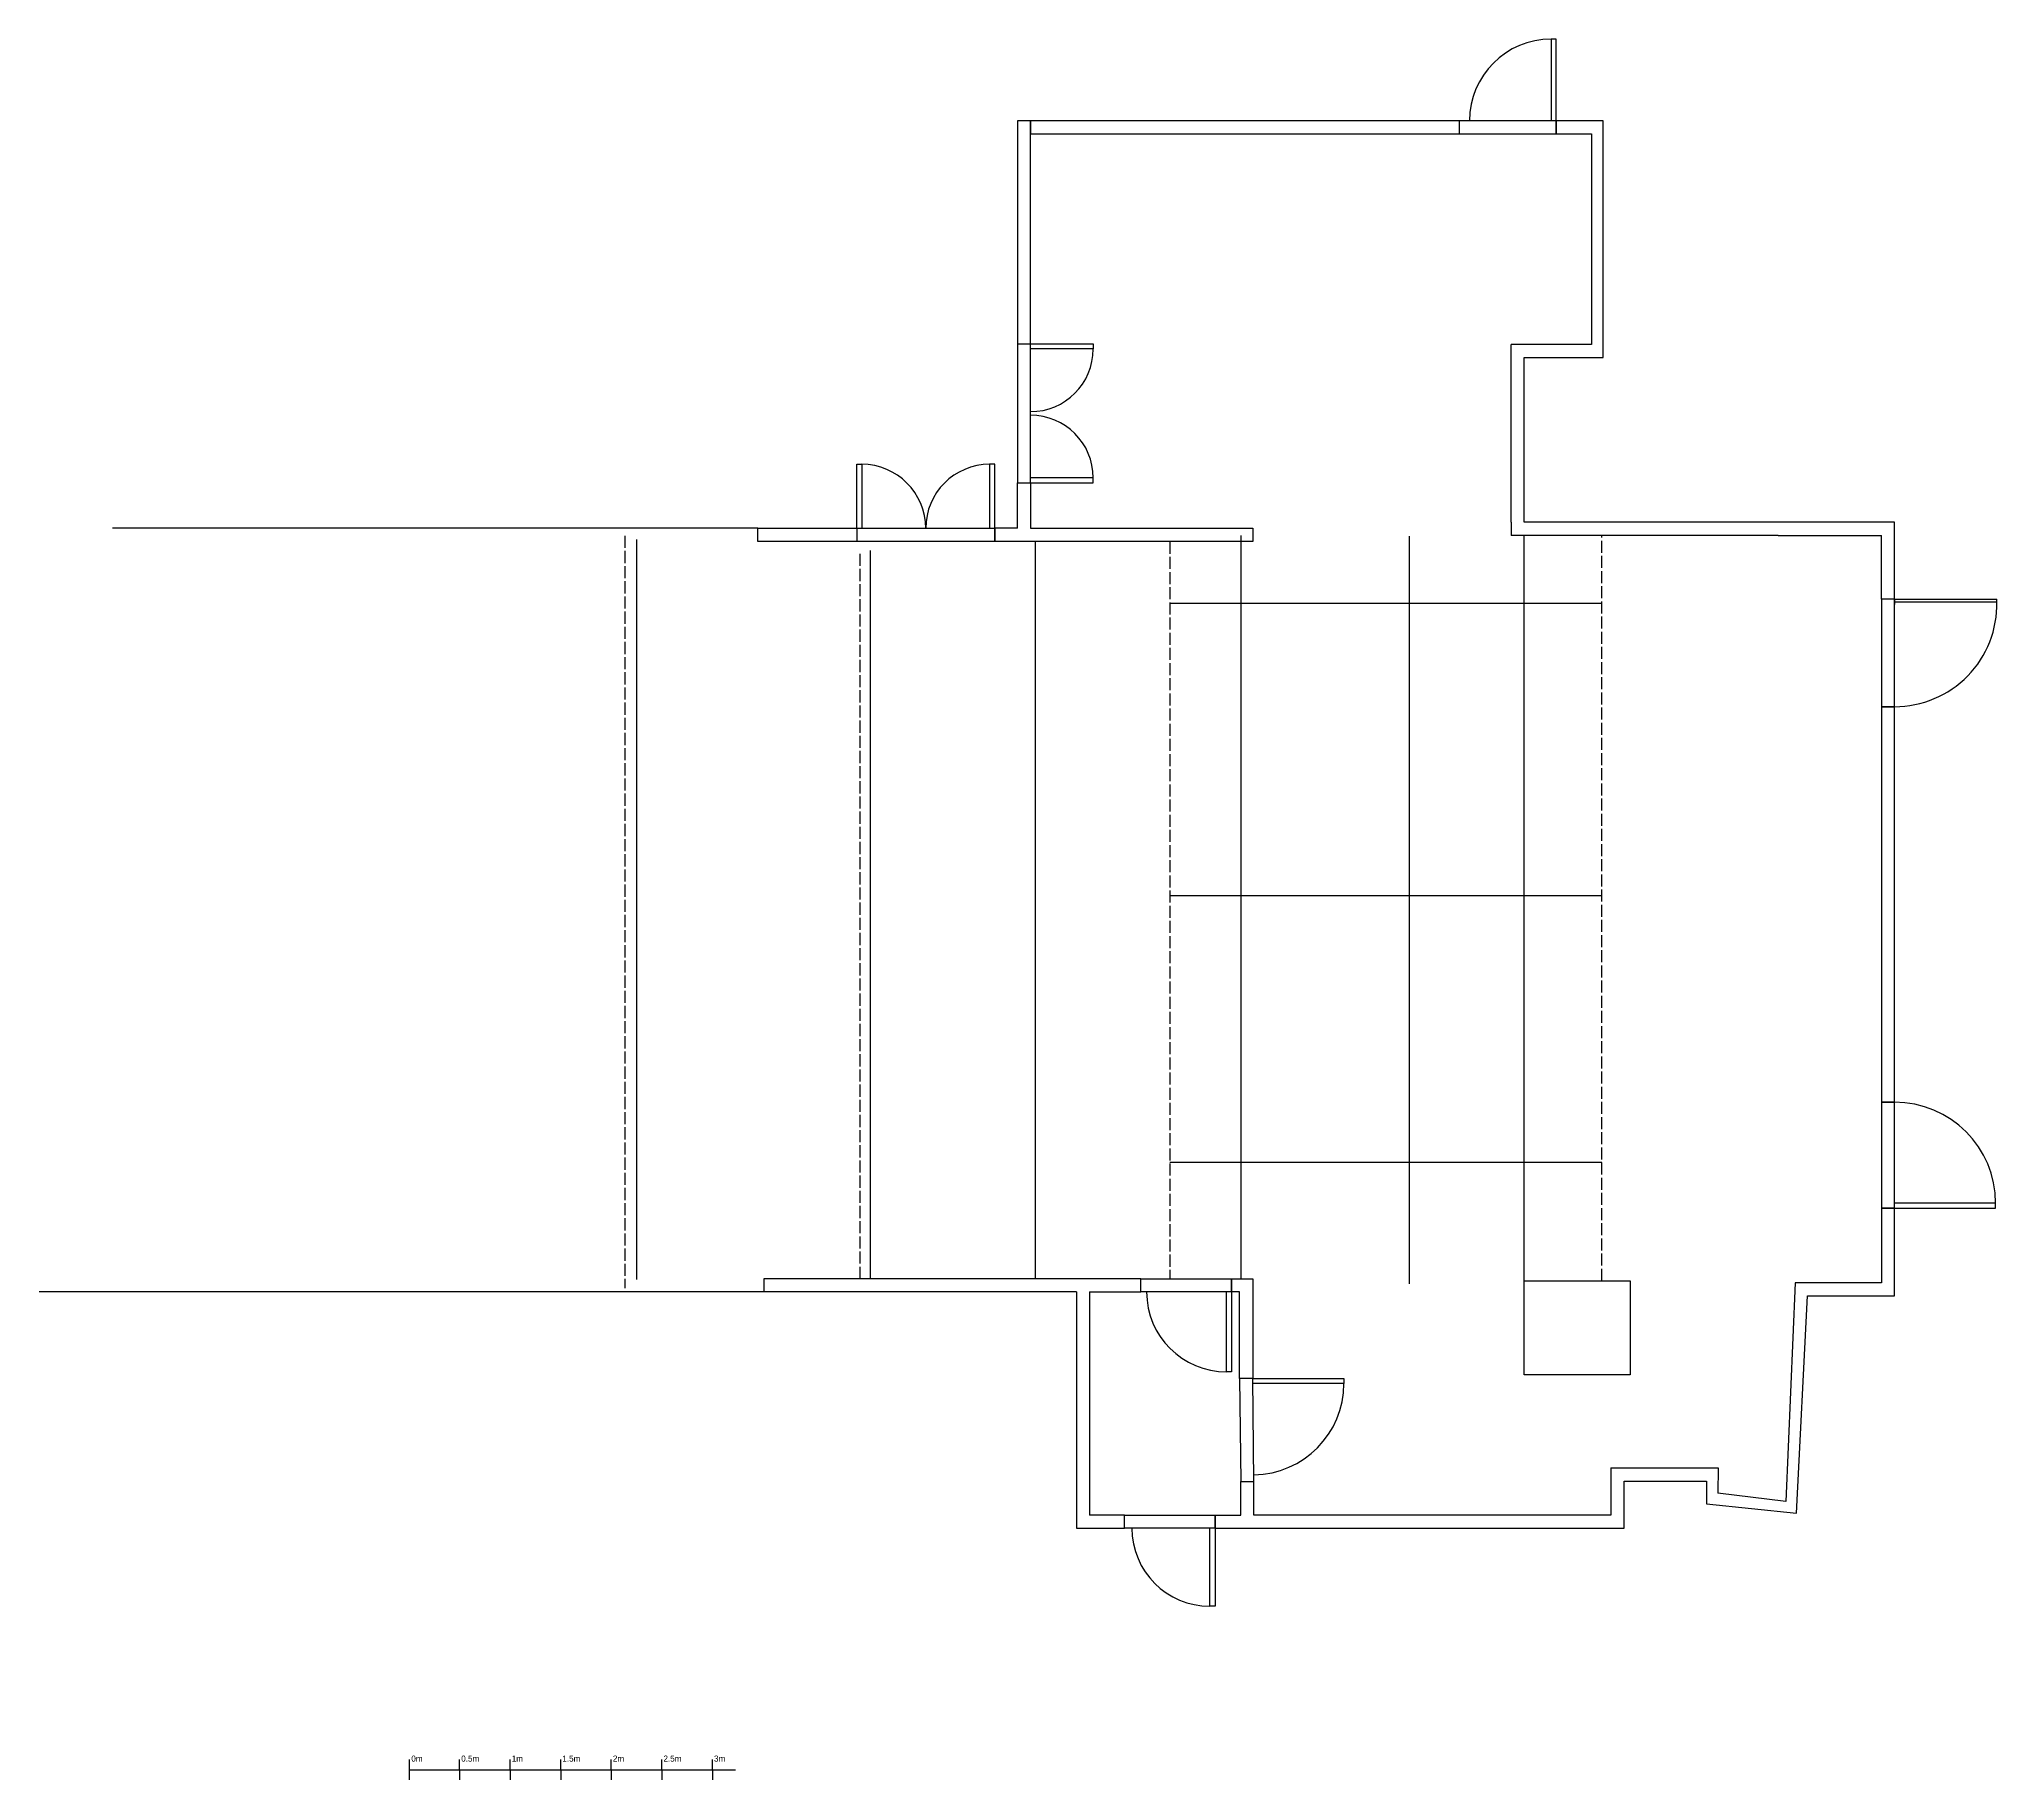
# Model space of a CAD drawing. Header units: millimetres. Extents: x 120 to 2056, y -126 to 1596.
import ezdxf

# ---------------------------------------------------------------- set-up
doc = ezdxf.new("R2010")
doc.units = ezdxf.units.MM
doc.linetypes.add('ACAD_ISO02W100', pattern=[15, 12, -3])
doc.layers.get('0').update_dxf_attribs({"color": 255, "lineweight": 30})
for name, color, linetype, lineweight in [('Curtain Track', 104, 'ACAD_ISO02W100', 30), ('Rig', 30, 'Continuous', 30), ('SCALE', 230, 'Continuous', 30)]:
    doc.layers.add(name, color=color, linetype=linetype, lineweight=lineweight)
doc.layers.add('Doors', color=16, linetype='Continuous')

msp = doc.modelspace()

# ---------------------------------------------------------------- linework, layer by layer
for p, q in [((1524.4, 1515.2), (1087.4, 1515.2)), ((1087.4, 1515.2), (1087.4, 1294.5)), ((1100.4, 1294.5), (1100.4, 1515.2)), ((1100.4, 1515.2), (1100.4, 1502.2)), ((1524.4, 1515.2), (1524.4, 1502.2)), ((1666.6, 1515.2), (1620.2, 1515.2)), ((1620.2, 1515.2), (1620.2, 1502.2)), ((1666.6, 1281), (1666.6, 1515.2)), ((1100.4, 1502.2), (1524.4, 1502.2)), ((1620.2, 1502.2), (1655, 1502.2)), ((1655, 1502.2), (1655, 1294)), ((1087.4, 1294.5), (1100.4, 1294.5)), ((1655, 1294), (1575.7, 1294)), ((1575.7, 1281), (1575.7, 1294)), ((1575.7, 1118.1), (1575.7, 1281)), ((1588.7, 1118.1), (1588.7, 1281)), ((1588.7, 1281), (1666.6, 1281)), ((1087.4, 1157), (1100.4, 1157)), ((1087.4, 1112.2), (1087.4, 1157)), ((1100.4, 1157), (1100.4, 1112.2)), ((830.7, 1112.2), (192.4, 1112.2)), ((830.7, 1099.2), (830.7, 1112.2)), ((830.7, 1112.2), (928.5, 1112.2)), ((928.5, 1112.2), (928.5, 1099.2)), ((1064.9, 1099.2), (1064.9, 1112.2)), ((1087.4, 1112.2), (1064.9, 1112.2)), ((1100.4, 1112.2), (1320.3, 1112.2)), ((1320.3, 1112.2), (1320.3, 1099.2)), ((1575.7, 1118.1), (1575.7, 1105.1)), ((1839.7, 1105.1), (1575.7, 1105.1)), ((1954.8, 1118.1), (1588.7, 1118.1)), ((1839.7, 1105.1), (1941.8, 1105.1)), ((1941.8, 1041.9), (1941.8, 1105.1)), ((1954.8, 1041.9), (1954.8, 1118.1)), ((928.5, 1099.2), (830.7, 1099.2)), ((1320.3, 1099.2), (1064.9, 1099.2)), ((1954.8, 1041.9), (1941.8, 1041.9)), ((1954.8, 935.7), (1941.8, 935.7)), ((1941.8, 935.7), (1941.8, 544.7)), ((1954.8, 544.7), (1954.8, 935.7)), ((1941.8, 544.7), (1954.8, 544.7)), ((1954.8, 439.6), (1941.8, 439.6)), ((1941.8, 439.6), (1941.8, 365.9)), ((1954.8, 352.9), (1954.8, 439.6)), ((836.6, 369.9), (836.6, 356.9)), ((1209.5, 369.9), (836.6, 369.9)), ((1209.5, 356.9), (1209.5, 369.9)), ((1299.2, 356.9), (1299.2, 369.9)), ((1299.4, 369.9), (1320.1, 369.9)), ((1320.1, 369.9), (1320.1, 271.2)), ((836.6, 356.9), (120, 356.9)), ((1145.7, 356.9), (836.6, 356.9)), ((1145.7, 356.9), (1145.7, 123.3)), ((1158.7, 356.9), (1158.7, 136.3)), ((1158.7, 356.9), (1209.5, 356.9)), ((1307.1, 356.9), (1299.2, 356.9)), ((1307.1, 271.2), (1307.1, 356.9)), ((1587.9, 367.8), (1693.2, 367.8)), ((1588.7, 275), (1588.7, 367.8)), ((1693.2, 367.8), (1693.2, 275)), ((1856.4, 365.9), (1847.2, 149.7)), ((1941.8, 365.9), (1856.4, 365.9)), ((1858, 138.2), (1868.6, 352.9)), ((1868.6, 352.9), (1954.8, 352.9)), ((1320.1, 271.2), (1307.1, 271.2)), ((1693.2, 275), (1588.7, 275)), ((1674.4, 182.9), (1780.4, 182.9)), ((1674.4, 182.9), (1674.4, 136.3)), ((1780.4, 182.9), (1780.2, 158)), ((1308.3, 136.3), (1308.3, 169.4)), ((1308.3, 169.4), (1321.3, 169.4)), ((1321.3, 136.3), (1321.3, 169.4)), ((1687.4, 123.3), (1687.4, 169.9)), ((1687.4, 169.9), (1768.7, 169.9)), ((1768.7, 169.9), (1768.7, 147.3)), ((1847.2, 149.7), (1780.2, 158)), ((1193.2, 136.3), (1158.7, 136.3)), ((1193.2, 123.3), (1193.2, 136.3)), ((1282.8, 136.3), (1308.3, 136.3)), ((1282.8, 123.3), (1282.8, 136.3)), ((1674.4, 136.3), (1321.3, 136.3)), ((1768.7, 147.3), (1858, 138.2)), ((1145.7, 123.3), (1193.2, 123.3)), ((1282.8, 123.3), (1687.4, 123.3))]:
    msp.add_line(p, q)
at = {"layer": 'Curtain Track'}
for p, q in [((699, 1104.8), (699, 360.7)), ((1665.2, 367.9), (1665.2, 1105)), ((931.9, 369.9), (931.9, 1089.3)), ((1238.1, 1098.9), (1238.1, 370.3))]:
    msp.add_line(p, q, dxfattribs=at)
at = {"layer": 'Doors'}
for p, q in [((1620.2, 1595.9), (1615.2, 1595.9)), ((1615.2, 1595.9), (1615.2, 1515.2)), ((1620.2, 1515.2), (1620.2, 1595.9)), ((1620.2, 1515.2), (1524.4, 1515.2)), ((1524.4, 1515.2), (1524.4, 1502.2)), ((1620.2, 1502.2), (1620.2, 1515.2)), ((1524.4, 1502.2), (1620.2, 1502.2)), ((1087.4, 1294.5), (1087.4, 1157)), ((1100.4, 1157), (1100.4, 1294.5)), ((1100.4, 1294.5), (1162.4, 1294.5)), ((1162.4, 1289.5), (1100.4, 1289.5)), ((1162.4, 1294.5), (1162.4, 1289.5)), ((928.5, 1112.2), (928.5, 1175.4)), ((928.5, 1175.4), (933.5, 1175.4)), ((933.5, 1175.4), (933.5, 1112.2)), ((1064.9, 1175.4), (1059.9, 1175.4)), ((1059.9, 1175.4), (1059.9, 1112.2)), ((1064.9, 1112.2), (1064.9, 1175.4)), ((1162.4, 1162), (1100.4, 1162)), ((1162.4, 1157), (1162.4, 1162)), ((1087.4, 1157), (1100.4, 1157)), ((1100.4, 1157), (1162.4, 1157)), ((928.5, 1112.2), (1064.9, 1112.2)), ((1064.9, 1112.2), (1064.9, 1099.2)), ((1064.9, 1099.2), (928.5, 1099.2)), ((1941.8, 1041.9), (1941.8, 935.7)), ((1954.8, 1041.9), (1941.8, 1041.9)), ((1954.8, 935.7), (1954.8, 1041.9)), ((1954.8, 1041.9), (1954.8, 1036.9)), ((1954.8, 1041.9), (2055.9, 1041.9)), ((1954.8, 1039.4), (2056, 1039.4)), ((2056, 1039.4), (2056, 1041.9)), ((1941.8, 935.7), (1954.8, 935.7)), ((1954.8, 544.7), (1941.8, 544.7)), ((1941.8, 544.7), (1941.8, 439.6)), ((1954.8, 439.6), (1954.8, 544.7)), ((1941.8, 439.6), (1954.8, 439.6)), ((2054.8, 444.6), (1954.8, 444.6)), ((1954.8, 439.6), (2054.8, 439.6)), ((2054.8, 439.6), (2054.8, 444.6)), ((1209.5, 356.9), (1209.5, 369.9)), ((1209.5, 369.9), (1299.2, 369.9)), ((1299.2, 369.9), (1299.2, 356.9)), ((1299.2, 356.9), (1209.5, 356.9)), ((1294.2, 277.9), (1294.2, 356.9)), ((1299.2, 356.9), (1299.2, 277.9)), ((1299.2, 277.9), (1294.2, 277.9)), ((1307.1, 271.2), (1308.3, 169.4)), ((1321.3, 169.4), (1320.1, 271.2)), ((1320.1, 271.2), (1410.2, 271.2)), ((1410.2, 271.2), (1410.2, 266.2)), ((1410.2, 266.2), (1320.1, 266.2)), ((1308.3, 169.4), (1321.3, 169.4)), ((1193.2, 123.3), (1193.2, 136.3)), ((1193.2, 136.3), (1282.8, 136.3)), ((1282.8, 136.3), (1282.8, 123.3)), ((1282.8, 123.3), (1193.2, 123.3)), ((1277.8, 46), (1277.8, 123.3)), ((1282.8, 123.3), (1282.8, 46)), ((1282.8, 46), (1277.8, 46))]:
    msp.add_line(p, q, dxfattribs=at)
for centre, radius, start, end in [((1615.2, 1515.2), 80.7, 90, 180), ((1100.4, 1289.5), 62, 270, 0), ((1100.4, 1162), 62, 0, 90), ((933.5, 1112.2), 63.2, 0, 90), ((1059.9, 1112.2), 63.2, 90, 180), ((1954.8, 1036.9), 101.2, 270, 1.4156), ((1954.8, 444.6), 100, 360, 90), ((1294.2, 356.9), 79, 180, 270), ((1320.1, 266.2), 90.1, 270.6838, 0), ((1277.8, 123.3), 77.2, 180, 270)]:
    msp.add_arc(centre, radius, start, end, dxfattribs=at)
at = {"layer": 'Rig'}
for p, q in [((1308.2, 1105), (1308.2, 369.9)), ((1474.9, 1104.5), (1474.9, 364.8)), ((1588.7, 367.8), (1588.7, 1105.1)), ((710.8, 1101.2), (710.8, 369.1)), ((942.1, 369.9), (942.1, 1090.1)), ((1104.8, 1099.2), (1104.8, 369.9)), ((1665.2, 1037.6), (1238.1, 1037.6)), ((1665.2, 748.6), (1238.1, 748.6)), ((1665.2, 484.9), (1238.1, 484.9))]:
    msp.add_line(p, q, dxfattribs=at)
at = {"layer": 'SCALE'}
for p, q in [((485.8, -105.6), (485.8, -125.6)), ((485.8, -115.6), (808.7, -115.6)), ((485.8, -115.6), (535.8, -115.6)), ((535.8, -115.6), (535.8, -105.6)), ((535.8, -115.6), (535.8, -125.6)), ((535.8, -115.6), (585.8, -115.6)), ((585.8, -115.6), (585.8, -105.6)), ((585.8, -115.6), (585.8, -125.6)), ((585.8, -115.6), (635.8, -115.6)), ((635.8, -115.6), (635.8, -105.6)), ((635.8, -115.6), (635.8, -125.6)), ((635.8, -115.6), (685.8, -115.6)), ((685.8, -115.6), (685.8, -105.6)), ((685.8, -115.6), (685.8, -125.6)), ((685.8, -115.6), (735.8, -115.6)), ((685.8, -115.6), (735.8, -115.6)), ((735.8, -115.6), (735.8, -105.6)), ((735.8, -115.6), (735.8, -125.6)), ((735.8, -115.6), (785.8, -115.6)), ((785.8, -115.6), (785.8, -105.6)), ((785.8, -115.6), (785.8, -125.6))]:
    msp.add_line(p, q, dxfattribs=at)

# ---------------------------------------------------------------- texts
at = {"layer": 'SCALE', "attachment_point": 1}
for s, insert, char_height, width in [(' 0m', (485.8, -101.6), 6, 25.742), (' {\\H1.5x;0.5m}', (535.8, -101.6), 4, 21.902), (' {\\H1.5x;1m}', (585.8, -101.6), 4, 19.848), (' {\\H1.5x;1.5m}', (635.8, -101.6), 4, 38.018), (' {\\H1.5x;2m}', (685.8, -101.6), 4, 18.122), (' {\\H1.5x;2.5m}', (735.8, -101.6), 4, 40.124), (' {\\H1.5x;3m}', (785.8, -101.6), 4, 16.694)]:
    msp.add_mtext(s, dxfattribs=dict(at, insert=insert, char_height=char_height, width=width))

doc.saveas('drawing.dxf')
